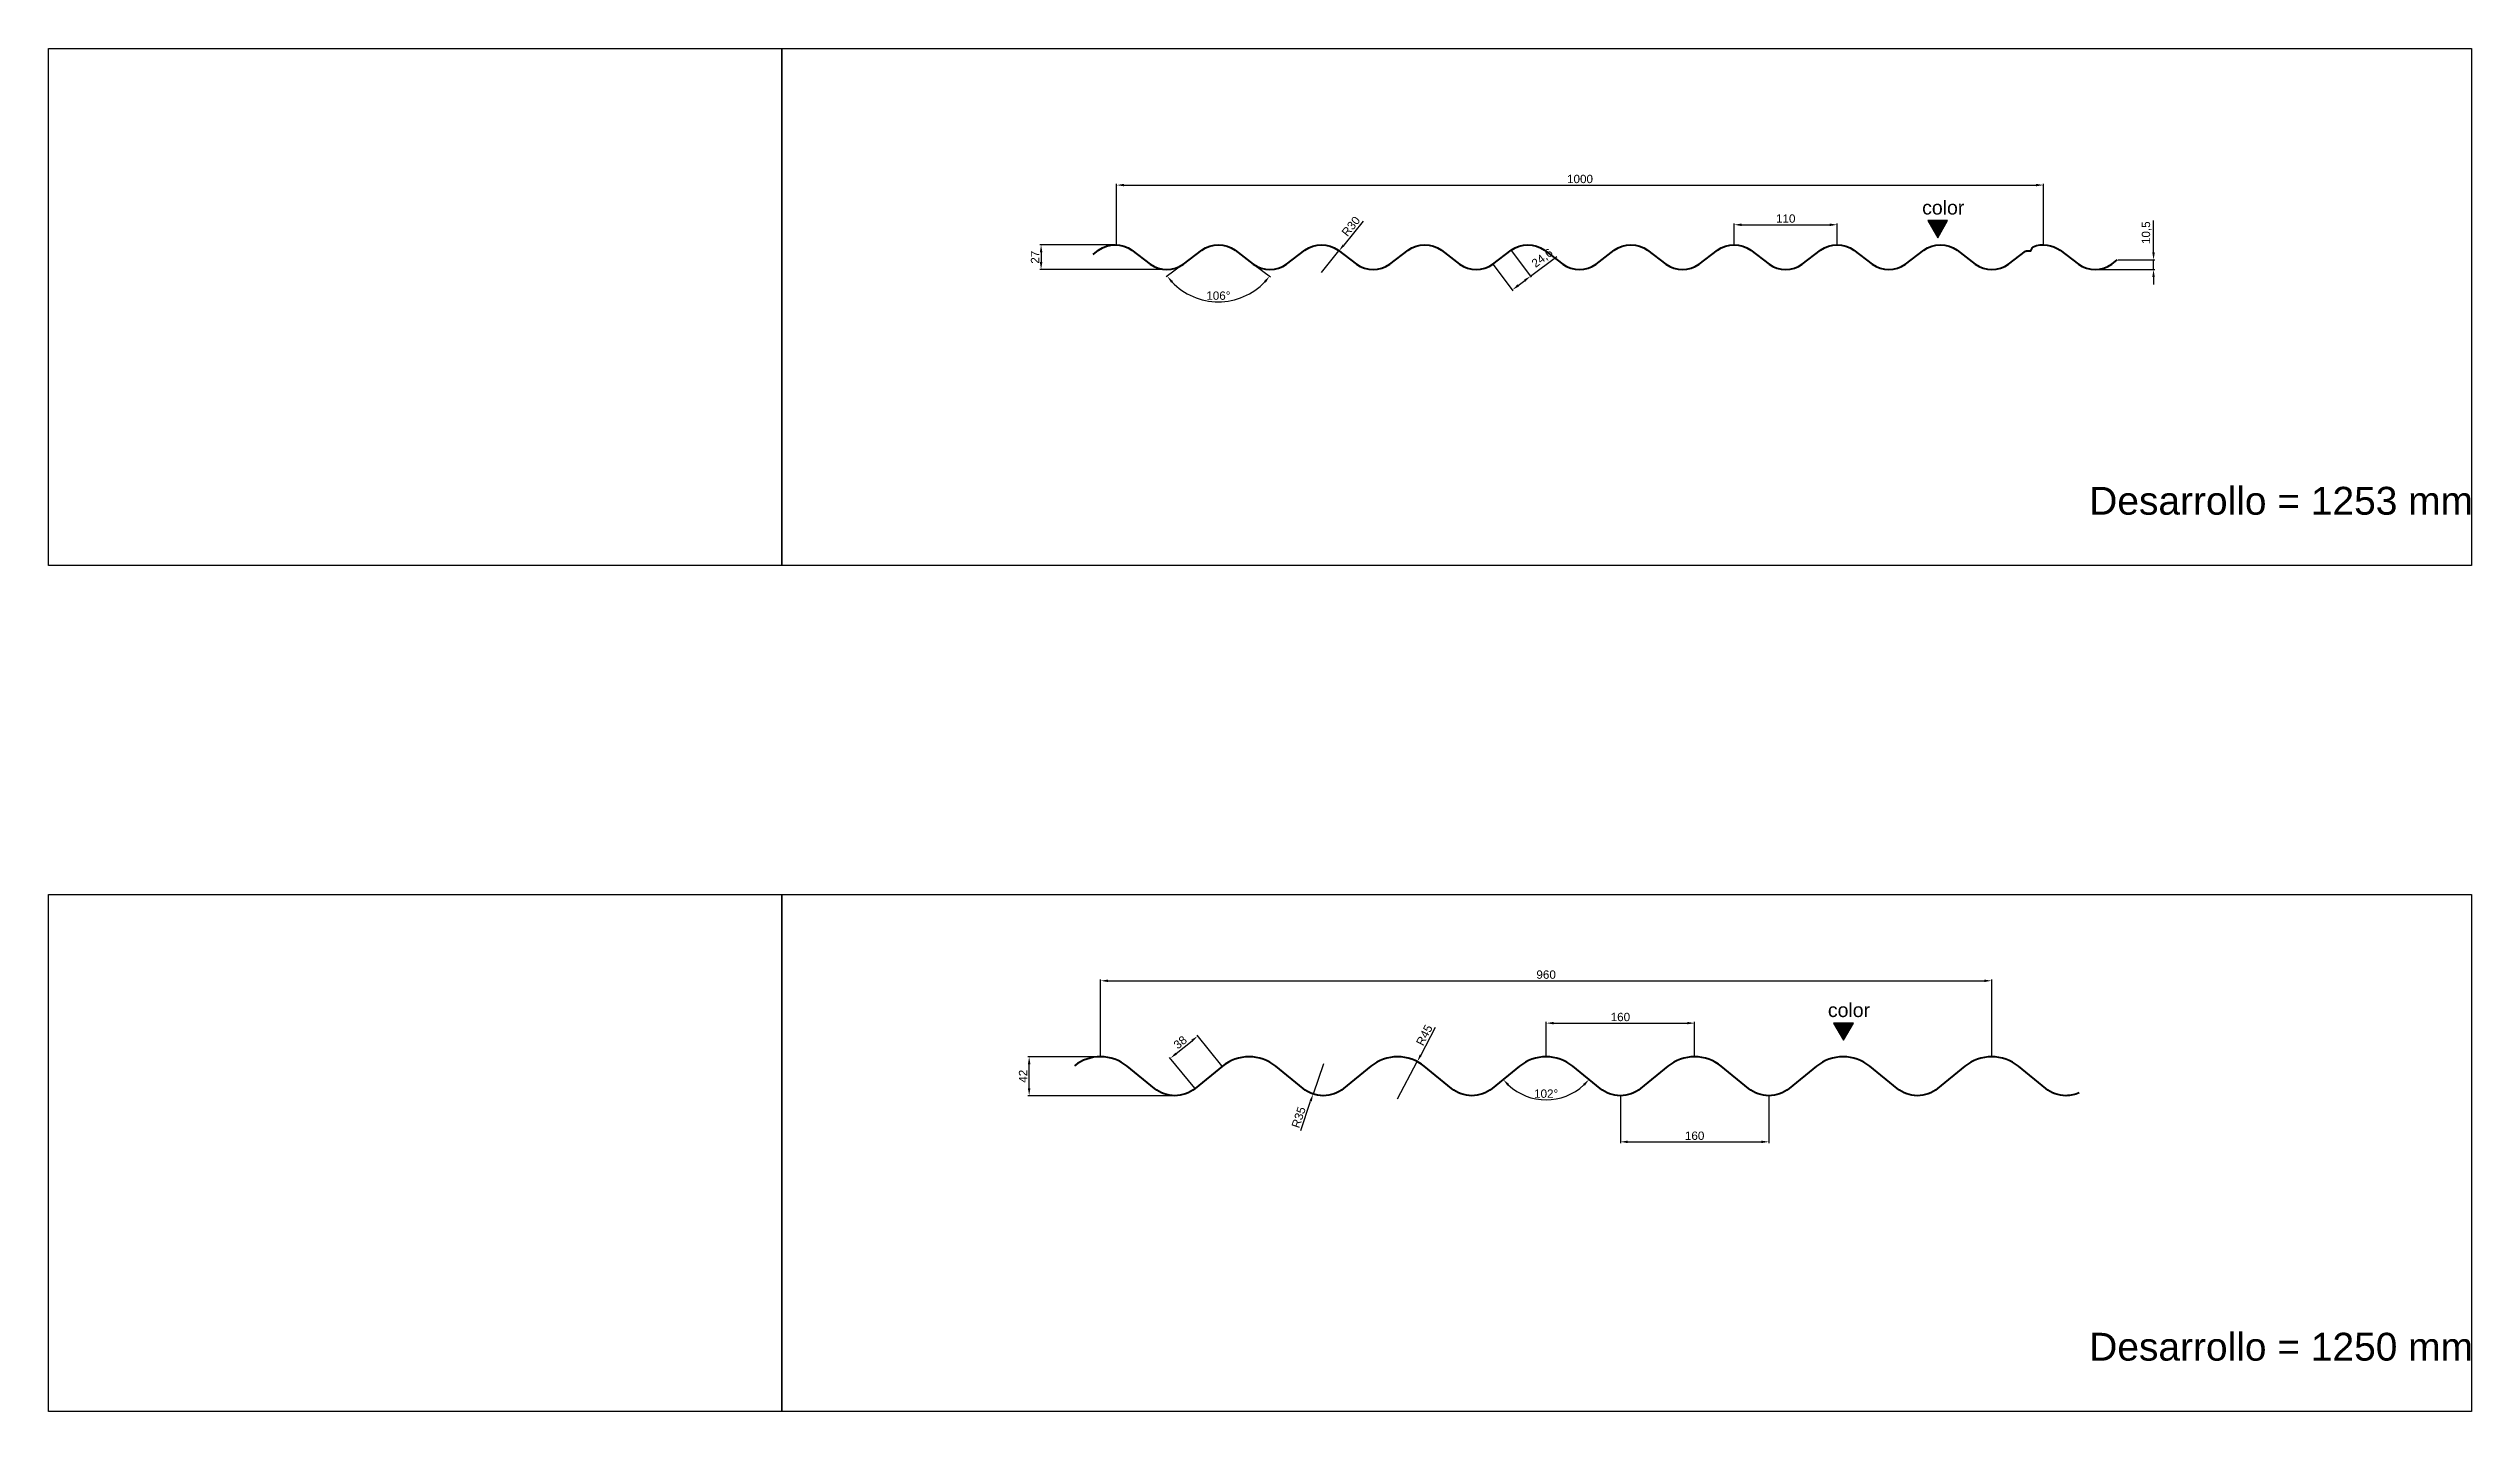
# Model space of a CAD drawing. Header units: millimetres. Extents: x 4334 to 41995838936, y 18500 to 30334.
# Drawn here: x 4337 to 6947, y 21075 to 22545 of the extents above; entities that cross this region are included whole.
import ezdxf

# ---------------------------------------------------------------- set-up
doc = ezdxf.new("R2010")
doc.units = ezdxf.units.MM
doc.layers.add('ANOTACIONES', color=7, linetype='Continuous', plot=False)
doc.layers.add('COTAS1', color=7, linetype='Continuous', lineweight=0)
doc.layers.add('FIBRA NEUTRA', color=1, linetype='Continuous', lineweight=40)
doc.layers.add('RECUADROS', color=253, linetype='Continuous')
doc.styles.get("Standard").update_dxf_attribs({"font": 'arial.ttf'})
doc.dimstyles.new('ISO-25', dxfattribs={"dimtxt": 9, "dimasz": 8, "dimexe": 1.25, "dimexo": 0.625, "dimgap": 2, "dimtad": 1, "dimdec": 1, "dimtxsty": 'Standard', "dimcen": 2.5, "dimadec": 0, "dimazin": 0, "dimtfac": 1, "dimtdec": 1, "dimtmove": 0, "dimatfit": 3, "dimfxl": 1, "dimarcsym": 0})

msp = doc.modelspace()

# ---------------------------------------------------------------- texts
at = {"layer": 'ANOTACIONES', "char_height": 30, "attachment_point": 1}
for s, insert in [('Desarrollo = 1253 mm', (6535.41, 22072.18)), ('Desarrollo = 1250 mm', (6535.41, 21160.37))]:
    msp.add_mtext_dynamic_manual_height_columns(s, width=6765.1618, gutter_width=150, heights=[0], dxfattribs=dict(at, insert=insert))

# ---------------------------------------------------------------- blocks, each defined once
blk = doc.blocks.new('Color superior')
at = {"layer": 'ANOTACIONES'}
h = blk.add_hatch(color=256, dxfattribs=at)
h.dxf.hatch_style = 1
h.paths.add_polyline_path([(10.7, 18.6), (-10.7, 18.6), (0, 0)])
blk.add_lwpolyline([(0, 0), (10.7, 18.6), (-10.7, 18.6)], close=True, dxfattribs=at)
at = {"layer": 'ANOTACIONES', "insert": (-16.7, 40.1), "char_height": 15, "attachment_point": 1}
blk.add_mtext_dynamic_manual_height_columns('color', width=249.804, gutter_width=75, heights=[0], dxfattribs=at)
blk = doc.blocks.new('*D271')
at = {"layer": 'COTAS1', "color": 0, "lineweight": -2, "transparency": 16777216}
for p, q in [((5470.3, 21458.5), (5470.3, 21541)), ((5478.3, 21539.8), (6422.3, 21539.8)), ((6430.3, 21458.5), (6430.3, 21541))]:
    blk.add_line(p, q, dxfattribs=at)
at = {"layer": 'COTAS1', "color": 0, "transparency": 16777216}
for points in [[(5478.3, 21541.1), (5478.3, 21538.4), (5470.3, 21539.8)], [(6422.3, 21541.1), (6422.3, 21538.4), (6430.3, 21539.8)]]:
    blk.add_solid(points, dxfattribs=at)
at = {"layer": 'Defpoints', "color": 0, "transparency": 16777216}
for p in [(6430.3, 21539.8), (5470.3, 21457.9), (6430.3, 21457.9)]:
    blk.add_point(p, dxfattribs=at)
at = {"layer": 'COTAS1', "color": 0, "transparency": 16777216, "insert": (5950.3, 21546.4), "char_height": 9, "attachment_point": 5}
blk.add_mtext('960', dxfattribs=at)
blk = doc.blocks.new('*D86')
at = {"layer": 'COTAS1', "color": 0, "lineweight": -2, "transparency": 16777216}
for p, q in [((5830.9, 21489.4), (5815.2, 21459.7)), ((5790.3, 21412.4), (5811.5, 21452.7))]:
    blk.add_line(p, q, dxfattribs=at)
blk.add_arc((5790.3, 21412.4), 45.5, 60.6212, 89.213, dxfattribs=at)
at = {"layer": 'COTAS1', "color": 0, "transparency": 16777216}
blk.add_solid([(5814.1, 21460.4), (5816.4, 21459.1), (5811.5, 21452.7)], dxfattribs=at)
at = {"layer": 'Defpoints', "color": 0, "transparency": 16777216}
for p in [(5811.5, 21452.7), (5790.3, 21412.4)]:
    blk.add_point(p, dxfattribs=at)
at = {"layer": 'COTAS1', "color": 0, "transparency": 16777216, "insert": (5819.1, 21481.2), "char_height": 9, "attachment_point": 5, "rotation": 62.1952}
blk.add_mtext('R45', dxfattribs=at)
blk = doc.blocks.new('*D87')
at = {"layer": 'COTAS1', "color": 0, "lineweight": -2, "transparency": 16777216}
for p, q in [((5710.3, 21450.4), (5699.2, 21417.7)), ((5685.9, 21378.4), (5696.6, 21410.2))]:
    blk.add_line(p, q, dxfattribs=at)
blk.add_arc((5710.3, 21450.4), 34.5, 249.2194, 268.962, dxfattribs=at)
at = {"layer": 'COTAS1', "color": 0, "transparency": 16777216}
blk.add_solid([(5695.4, 21410.6), (5697.9, 21409.7), (5699.2, 21417.7)], dxfattribs=at)
at = {"layer": 'Defpoints', "color": 0, "transparency": 16777216}
for p in [(5710.3, 21450.4), (5699.2, 21417.7)]:
    blk.add_point(p, dxfattribs=at)
at = {"layer": 'COTAS1', "color": 0, "transparency": 16777216, "insert": (5683.7, 21392.6), "char_height": 9, "attachment_point": 5, "rotation": 71.2953}
blk.add_mtext('R35', dxfattribs=at)
blk = doc.blocks.new('*D272')
at = {"layer": 'COTAS1', "color": 0, "lineweight": -2, "transparency": 16777216}
for p, q in [((5950.3, 21458.5), (5950.3, 21495.4)), ((5958.3, 21494.1), (6102.3, 21494.1)), ((6110.3, 21458.5), (6110.3, 21495.4))]:
    blk.add_line(p, q, dxfattribs=at)
at = {"layer": 'COTAS1', "color": 0, "transparency": 16777216}
for points in [[(5958.3, 21495.5), (5958.3, 21492.8), (5950.3, 21494.1)], [(6102.3, 21495.5), (6102.3, 21492.8), (6110.3, 21494.1)]]:
    blk.add_solid(points, dxfattribs=at)
at = {"layer": 'Defpoints', "color": 0, "transparency": 16777216}
for p in [(6110.3, 21494.1), (5950.3, 21457.9), (6110.3, 21457.9)]:
    blk.add_point(p, dxfattribs=at)
at = {"layer": 'COTAS1', "color": 0, "transparency": 16777216, "insert": (6030.3, 21500.7), "char_height": 9, "attachment_point": 5}
blk.add_mtext('160', dxfattribs=at)
blk = doc.blocks.new('*D273')
at = {"layer": 'COTAS1', "color": 0, "lineweight": -2, "transparency": 16777216}
for p, q in [((6030.3, 21415.3), (6030.3, 21364.9)), ((6190.3, 21415.3), (6190.3, 21364.9)), ((6038.3, 21366.2), (6182.3, 21366.2))]:
    blk.add_line(p, q, dxfattribs=at)
at = {"layer": 'COTAS1', "color": 0, "transparency": 16777216}
for points in [[(6038.3, 21367.5), (6038.3, 21364.8), (6030.3, 21366.2)], [(6182.3, 21367.5), (6182.3, 21364.8), (6190.3, 21366.2)]]:
    blk.add_solid(points, dxfattribs=at)
at = {"layer": 'Defpoints', "color": 0, "transparency": 16777216}
for p in [(6030.3, 21415.9), (6190.3, 21415.9), (6190.3, 21366.2)]:
    blk.add_point(p, dxfattribs=at)
at = {"layer": 'COTAS1', "color": 0, "transparency": 16777216, "insert": (6110.3, 21372.7), "char_height": 9, "attachment_point": 5}
blk.add_mtext('160', dxfattribs=at)
blk = doc.blocks.new('*D274')
at = {"layer": 'COTAS1', "color": 0, "lineweight": -2, "transparency": 16777216}
for p, q in [((5469.7, 21457.9), (5392.1, 21457.9)), ((5393.4, 21423.9), (5393.4, 21449.9)), ((5549.7, 21415.9), (5392.1, 21415.9))]:
    blk.add_line(p, q, dxfattribs=at)
at = {"layer": 'COTAS1', "color": 0, "transparency": 16777216}
for points in [[(5392, 21449.9), (5394.7, 21449.9), (5393.4, 21457.9)], [(5392, 21423.9), (5394.7, 21423.9), (5393.4, 21415.9)]]:
    blk.add_solid(points, dxfattribs=at)
at = {"layer": 'Defpoints', "color": 0, "transparency": 16777216}
for p in [(5393.4, 21457.9), (5470.3, 21457.9), (5550.3, 21415.9)]:
    blk.add_point(p, dxfattribs=at)
at = {"layer": 'COTAS1', "color": 0, "transparency": 16777216, "insert": (5386.8, 21436.9), "char_height": 9, "attachment_point": 5, "rotation": 90}
blk.add_mtext('42', dxfattribs=at)
blk = doc.blocks.new('*D275')
at = {"layer": 'COTAS1', "color": 0, "lineweight": -2, "transparency": 16777216}
blk.add_arc((5950.3, 21471.1), 59.6, 226.8757, 313.1243, dxfattribs=at)
at = {"layer": 'COTAS1', "color": 0, "transparency": 16777216}
for points in [[(5908.5, 21426.7), (5910.5, 21428.5), (5904, 21433.4)], [(5990.1, 21428.5), (5992, 21426.7), (5996.5, 21433.4)]]:
    blk.add_solid(points, dxfattribs=at)
at = {"layer": 'Defpoints', "color": 0, "transparency": 16777216}
for p in [(5921.5, 21447.7), (5979, 21447.7), (5892.1, 21423.7), (5932.9, 21414.1), (6008.5, 21423.7)]:
    blk.add_point(p, dxfattribs=at)
at = {"layer": 'COTAS1', "color": 0, "transparency": 16777216, "insert": (5950.3, 21418.1), "char_height": 9, "attachment_point": 5}
blk.add_mtext('102°', dxfattribs=at)
blk = doc.blocks.new('*D276')
at = {"layer": 'COTAS1', "color": 0, "lineweight": -2, "transparency": 16777216}
for p, q in [((5551.7, 21461.3), (5568.8, 21475.2)), ((5601.1, 21448.2), (5574.2, 21481.2)), ((5571.7, 21424.2), (5544.7, 21457.2))]:
    blk.add_line(p, q, dxfattribs=at)
at = {"layer": 'COTAS1', "color": 0, "transparency": 16777216}
for points in [[(5550.9, 21462.3), (5552.6, 21460.3), (5545.5, 21456.3)], [(5567.9, 21476.2), (5569.6, 21474.2), (5575, 21480.3)]]:
    blk.add_solid(points, dxfattribs=at)
at = {"layer": 'Defpoints', "color": 0, "transparency": 16777216}
for p in [(5575, 21480.3), (5601.5, 21447.7), (5572.1, 21423.7)]:
    blk.add_point(p, dxfattribs=at)
at = {"layer": 'COTAS1', "color": 0, "transparency": 16777216, "insert": (5556.1, 21473.4), "char_height": 9, "attachment_point": 5, "rotation": 39.1846}
blk.add_mtext('38', dxfattribs=at)
blk = doc.blocks.new('*D267')
at = {"layer": 'COTAS1', "color": 0, "lineweight": -2, "transparency": 16777216}
for p, q in [((5487.5, 22333.7), (5487.5, 22398.7)), ((5495.5, 22397.4), (6478.1, 22397.4)), ((6486.1, 22333.7), (6486.1, 22398.7))]:
    blk.add_line(p, q, dxfattribs=at)
at = {"layer": 'COTAS1', "color": 0, "transparency": 16777216}
for points in [[(5495.5, 22398.8), (5495.5, 22396.1), (5487.5, 22397.4)], [(6478.1, 22398.8), (6478.1, 22396.1), (6486.1, 22397.4)]]:
    blk.add_solid(points, dxfattribs=at)
at = {"layer": 'Defpoints', "color": 0, "transparency": 16777216}
for p in [(6486.1, 22397.4), (5487.5, 22333.1), (6486.1, 22333.1)]:
    blk.add_point(p, dxfattribs=at)
at = {"layer": 'COTAS1', "color": 0, "transparency": 16777216, "insert": (5986.8, 22404), "char_height": 9, "attachment_point": 5}
blk.add_mtext('1000', dxfattribs=at)
blk = doc.blocks.new('*D83')
at = {"layer": 'COTAS1', "color": 0, "lineweight": -2, "transparency": 16777216}
for p, q in [((6152.8, 22333.7), (6152.8, 22355.9)), ((6160.8, 22354.7), (6255.9, 22354.7)), ((6263.9, 22333.7), (6263.9, 22355.9))]:
    blk.add_line(p, q, dxfattribs=at)
at = {"layer": 'COTAS1', "color": 0, "transparency": 16777216}
for points in [[(6160.8, 22356), (6160.8, 22353.3), (6152.8, 22354.7)], [(6255.9, 22356), (6255.9, 22353.3), (6263.9, 22354.7)]]:
    blk.add_solid(points, dxfattribs=at)
at = {"layer": 'Defpoints', "color": 0, "transparency": 16777216}
for p in [(6263.9, 22354.7), (6152.8, 22333.1), (6263.9, 22333.1)]:
    blk.add_point(p, dxfattribs=at)
at = {"layer": 'COTAS1', "color": 0, "transparency": 16777216, "insert": (6208.4, 22361.3), "char_height": 9, "attachment_point": 5}
blk.add_mtext('110', dxfattribs=at)
blk = doc.blocks.new('*D268')
at = {"layer": 'COTAS1', "color": 0, "lineweight": -2, "transparency": 16777216}
for p, q in [((6604.7, 22324.8), (6604.7, 22359.4)), ((6542.3, 22306.4), (6605.9, 22306.4)), ((6566.2, 22316.8), (6605.9, 22316.8)), ((6604.7, 22306.4), (6604.7, 22316.8)), ((6604.7, 22298.4), (6604.7, 22290.4))]:
    blk.add_line(p, q, dxfattribs=at)
at = {"layer": 'COTAS1', "color": 0, "transparency": 16777216}
for points in [[(6603.3, 22324.8), (6606, 22324.8), (6604.7, 22316.8)], [(6603.3, 22298.4), (6606, 22298.4), (6604.7, 22306.4)]]:
    blk.add_solid(points, dxfattribs=at)
at = {"layer": 'Defpoints', "color": 0, "transparency": 16777216}
for p in [(6541.7, 22306.4), (6565.6, 22316.8), (6604.7, 22316.8)]:
    blk.add_point(p, dxfattribs=at)
at = {"layer": 'COTAS1', "color": 0, "transparency": 16777216, "insert": (6597.3, 22346.1), "char_height": 9, "attachment_point": 5, "rotation": 90}
blk.add_mtext('10,5', dxfattribs=at)
blk = doc.blocks.new('*D84')
at = {"layer": 'COTAS1', "color": 0, "lineweight": -2, "transparency": 16777216}
for p, q in [((5485.5, 22333.1), (5405, 22333.1)), ((5406.2, 22325.1), (5406.2, 22314.4)), ((5541.1, 22306.4), (5405, 22306.4))]:
    blk.add_line(p, q, dxfattribs=at)
at = {"layer": 'COTAS1', "color": 0, "transparency": 16777216}
for points in [[(5404.9, 22325.1), (5407.6, 22325.1), (5406.2, 22333.1)], [(5404.9, 22314.4), (5407.6, 22314.4), (5406.2, 22306.4)]]:
    blk.add_solid(points, dxfattribs=at)
at = {"layer": 'Defpoints', "color": 0, "transparency": 16777216}
for p in [(5486.1, 22333.1), (5406.2, 22306.4), (5541.7, 22306.4)]:
    blk.add_point(p, dxfattribs=at)
at = {"layer": 'COTAS1', "color": 0, "transparency": 16777216, "insert": (5399.7, 22319.7), "char_height": 9, "attachment_point": 5, "rotation": 90}
blk.add_mtext('27', dxfattribs=at)
blk = doc.blocks.new('*D85')
at = {"layer": 'COTAS1', "color": 0, "lineweight": -2, "transparency": 16777216}
for p, q in [((5753.2, 22358.7), (5732.2, 22332.7)), ((5708.4, 22303.2), (5727.1, 22326.5))]:
    blk.add_line(p, q, dxfattribs=at)
blk.add_arc((5708.4, 22303.2), 29.9, 48.6763, 51.8926, dxfattribs=at)
at = {"layer": 'COTAS1', "color": 0, "transparency": 16777216}
blk.add_solid([(5731.1, 22333.5), (5733.2, 22331.9), (5727.1, 22326.5)], dxfattribs=at)
at = {"layer": 'Defpoints', "color": 0, "transparency": 16777216}
for p in [(5727.1, 22326.5), (5708.4, 22303.2)]:
    blk.add_point(p, dxfattribs=at)
at = {"layer": 'COTAS1', "color": 0, "transparency": 16777216, "insert": (5740, 22353), "char_height": 9, "attachment_point": 5, "rotation": 51.0736}
blk.add_mtext('R30', dxfattribs=at)
blk = doc.blocks.new('*D269')
at = {"layer": 'COTAS1', "color": 0, "lineweight": -2, "transparency": 16777216}
for p, q in [((5913, 22326.6), (5934.3, 22298.3)), ((5933.5, 22299.3), (5962, 22320.6)), ((5893.3, 22311.9), (5914.6, 22283.5)), ((5920.3, 22289.3), (5927.2, 22294.5))]:
    blk.add_line(p, q, dxfattribs=at)
at = {"layer": 'COTAS1', "color": 0, "transparency": 16777216}
for points in [[(5926.4, 22295.5), (5928, 22293.4), (5933.5, 22299.3)], [(5919.5, 22290.4), (5921.1, 22288.2), (5913.9, 22284.5)]]:
    blk.add_solid(points, dxfattribs=at)
at = {"layer": 'Defpoints', "color": 0, "transparency": 16777216}
for p in [(5912.6, 22327.1), (5893, 22312.4), (5933.5, 22299.3)]:
    blk.add_point(p, dxfattribs=at)
at = {"layer": 'COTAS1', "color": 0, "transparency": 16777216, "insert": (5946.5, 22318.3), "char_height": 9, "attachment_point": 5, "rotation": 36.9088}
blk.add_mtext('24,6', dxfattribs=at)
blk = doc.blocks.new('*D270')
at = {"layer": 'COTAS1', "color": 0, "lineweight": -2, "transparency": 16777216}
for p, q in [((5559.1, 22312), (5541.1, 22298.4)), ((5635.4, 22312), (5653.4, 22298.4))]:
    blk.add_line(p, q, dxfattribs=at)
blk.add_arc((5597.2, 22340.6), 69, 223.5557, 316.4443, dxfattribs=at)
at = {"layer": 'COTAS1', "color": 0, "transparency": 16777216}
for points in [[(5546.2, 22292.2), (5548.3, 22293.9), (5542.1, 22299.2)], [(5646.2, 22293.9), (5648.3, 22292.2), (5652.4, 22299.2)]]:
    blk.add_solid(points, dxfattribs=at)
at = {"layer": 'Defpoints', "color": 0, "transparency": 16777216}
for p in [(5579.3, 22327.1), (5615.2, 22327.1), (5559.6, 22312.4), (5634.9, 22312.4), (5576.3, 22274.9)]:
    blk.add_point(p, dxfattribs=at)
at = {"layer": 'COTAS1', "color": 0, "transparency": 16777216, "insert": (5597.2, 22278.2), "char_height": 9, "attachment_point": 5, "rotation": 0}
blk.add_mtext('106°', dxfattribs=at)

# ---------------------------------------------------------------- dimensions: what is measured, and where the dimension line sits
at = {"layer": 'COTAS1'}
for base, p1, p2, text, picture, middle in [((6486.11, 22397.43), (5487.51, 22333.09), (6486.11, 22333.1), '1000', '*D267', (5986.81, 22404.03)), ((6263.91, 22354.66), (6152.8, 22333.11), (6263.91, 22333.11), '110', '*D83', (6208.35, 22361.25))]:
    dim = msp.add_linear_dim(base=base, p1=p1, p2=p2, text=text, dimstyle='ISO-25', dxfattribs=at)
    dim.commit()
    dim.dimension.update_dxf_attribs({"geometry": picture, "text_midpoint": middle})
for center, mpoint, text, picture, middle in [((5708.35, 22303.24), (5727.12, 22326.48), 'R30', '*D85', (5740.05, 22352.98)), ((5790.28, 21412.42), (5811.5, 21452.66), 'R45', '*D86', (5819.11, 21481.19)), ((5710.28, 21450.42), (5699.21, 21417.74), 'R35', '*D87', (5683.73, 21392.59))]:
    dim = msp.add_radius_dim(center=center, mpoint=mpoint, text=text, dimstyle='ISO-25', dxfattribs=at)
    dim.commit()
    dim.dimension.update_dxf_attribs({"geometry": picture, "text_midpoint": middle})
for base, p1, p2, picture, middle in [((6604.66, 22316.84), (6541.69, 22306.36), (6565.6, 22316.84), '*D268', (6597.25, 22346.14)), ((5393.36, 21457.92), (5550.28, 21415.92), (5470.28, 21457.92), '*D274', (5386.85, 21436.92))]:
    dim = msp.add_linear_dim(base=base, p1=p1, p2=p2, angle=90, dimstyle='ISO-25', dxfattribs=at)
    dim.commit()
    dim.dimension.update_dxf_attribs({"geometry": picture, "text_midpoint": middle})
dim = msp.add_linear_dim(base=(5406.22, 22306.36), p1=(5486.1, 22333.12), p2=(5541.69, 22306.36), angle=90, text='27', dimstyle='ISO-25', dxfattribs=at)
dim.commit()
dim.dimension.update_dxf_attribs({"geometry": '*D84', "text_midpoint": (5399.7, 22319.74)})
for base, line1, line2, picture, middle in [((5576.27, 22274.87), ((5615.18, 22327.13), (5634.86, 22312.35)), ((5559.63, 22312.35), (5579.3, 22327.13)), '*D270', (5597.24, 22278.2)), ((5932.9, 21414.06), ((6008.48, 21423.67), (5979.02, 21447.68)), ((5921.53, 21447.68), (5892.07, 21423.67)), '*D275', (5950.28, 21418.07))]:
    dim = msp.add_angular_dim_2l(base=base, line1=line1, line2=line2, dimstyle='ISO-25', dxfattribs=at)
    dim.commit()
    dim.dimension.update_dxf_attribs({"geometry": picture, "text_midpoint": middle})
for p1, p2, distance, picture, middle in [((5892.96, 22312.35), (5912.63, 22327.13), -34.83, '*D269', (5946.5, 22318.27)), ((5572.07, 21423.67), (5601.53, 21447.68), 42.04, '*D276', (5556.07, 21473.38))]:
    dim = msp.add_aligned_dim(p1=p1, p2=p2, distance=distance, dimstyle='ISO-25', dxfattribs=at)
    dim.commit()
    dim.dimension.update_dxf_attribs({"geometry": picture, "text_midpoint": middle})
for base, p1, p2, picture, middle in [((6430.28, 21539.76), (5470.28, 21457.92), (6430.28, 21457.92), '*D271', (5950.28, 21546.36)), ((6110.28, 21494.12), (5950.28, 21457.92), (6110.28, 21457.92), '*D272', (6030.28, 21500.72)), ((6190.28, 21366.15), (6030.28, 21415.92), (6190.28, 21415.92), '*D273', (6110.28, 21372.75))]:
    dim = msp.add_linear_dim(base=base, p1=p1, p2=p2, dimstyle='ISO-25', dxfattribs=at)
    dim.commit()
    dim.dimension.update_dxf_attribs({"geometry": picture, "text_midpoint": middle})

# ---------------------------------------------------------------- linework, layer by layer
at = {"layer": 'FIBRA NEUTRA'}
for points in [[(5462.24, 22322.65), (5468.2, 22327.14, -0.3337418), (5504.06, 22327.13), (5523.75, 22312.35, 0.3337102), (5559.63, 22312.35), (5579.3, 22327.13, -0.3337102), (5615.18, 22327.13), (5634.86, 22312.35, 0.3337105), (5670.74, 22312.35), (5690.41, 22327.13, -0.3337102), (5726.29, 22327.13), (5745.97, 22312.35, 0.3336422), (5781.84, 22312.35), (5801.52, 22327.13, -0.3337101), (5837.41, 22327.13), (5857.08, 22312.35, 0.3337102), (5892.96, 22312.35), (5912.63, 22327.13, -0.3337101), (5948.52, 22327.13), (5968.19, 22312.35, 0.3337105), (6004.07, 22312.35), (6023.74, 22327.13, -0.3337101), (6059.63, 22327.13), (6079.3, 22312.35, 0.3337098), (6115.18, 22312.35), (6134.86, 22327.13, -0.3337101), (6170.74, 22327.13), (6190.42, 22312.35, 0.3337777), (6226.29, 22312.35), (6245.97, 22327.13, -0.3337105), (6281.85, 22327.13), (6301.53, 22312.35, 0.333778), (6337.4, 22312.35), (6357.08, 22327.13, -0.3337101), (6392.96, 22327.13), (6412.64, 22312.35, 0.3337777), (6448.52, 22312.35), (6466.86, 22326.13, -0.1624507), (6467.69, 22326.41), (6471.61, 22326.41, 0.2915851), (6472.86, 22327.2), (6474.29, 22330.28, -0.1913118), (6475.03, 22330.97, -0.2609179), (6504.07, 22327.13), (6523.74, 22312.35, 0.3337102), (6559.63, 22312.35), (6565.6, 22316.84)], [(6524.53, 21419, -0.1069154), (6510.28, 21415.92, -0.1726606), (6488.48, 21423.67), (6459.02, 21447.68, 0.1726606), (6430.28, 21457.92, 0.1726606), (6401.53, 21447.68), (6372.07, 21423.67, -0.1726606), (6350.28, 21415.92, -0.1726606), (6328.48, 21423.67), (6299.02, 21447.68, 0.1726606), (6270.28, 21457.92, 0.1726606), (6241.53, 21447.68), (6212.07, 21423.67, -0.1726606), (6190.28, 21415.92, -0.1726606), (6168.48, 21423.67), (6139.02, 21447.68, 0.1726606), (6110.28, 21457.92, 0.1726606), (6081.53, 21447.68), (6052.07, 21423.67, -0.1726606), (6030.28, 21415.92, -0.1726606), (6008.48, 21423.67), (5979.02, 21447.68, 0.1726606), (5950.28, 21457.92, 0.1726606), (5921.53, 21447.68), (5892.07, 21423.67, -0.1726606), (5870.28, 21415.92, -0.1726606), (5848.48, 21423.67), (5819.02, 21447.68, 0.1726606), (5790.28, 21457.92, 0.1726606), (5761.53, 21447.68), (5732.07, 21423.67, -0.1726606), (5710.28, 21415.92, -0.1726606), (5688.48, 21423.67), (5659.02, 21447.68, 0.1726606), (5630.28, 21457.92, 0.1726606), (5601.53, 21447.68), (5572.07, 21423.67, -0.1726606), (5550.28, 21415.92, -0.1726606), (5528.48, 21423.67), (5499.02, 21447.68, 0.1726606), (5470.28, 21457.92, 0.1672874), (5442.27, 21448.28, 0.1672874)]]:
    msp.add_lwpolyline(points, format="xyb", dxfattribs=at)
at = {"layer": 'RECUADROS', "color": 0, "lineweight": 30}
for points in [[(4336.87, 22544.73), (5126.98, 22544.73), (5126.98, 21987.27), (4336.87, 21987.27)], [(5126.98, 22544.73), (6947.24, 22544.73), (6947.24, 21987.27), (5126.98, 21987.27)], [(4336.87, 21632.91), (5126.98, 21632.91), (5126.98, 21075.46), (4336.87, 21075.46)], [(5126.98, 21632.91), (6947.24, 21632.91), (6947.24, 21075.46), (5126.98, 21075.46)]]:
    msp.add_lwpolyline(points, close=True, dxfattribs=at)

# ---------------------------------------------------------------- block references
at = {"layer": 'ANOTACIONES'}
for p in [(6372.11, 22340.61), (6270.56, 21475.6)]:
    msp.add_blockref('Color superior', p, dxfattribs=at)

msp.set_redraw_order([(e.dxf.handle, doc.entitydb.next_handle()) for e in msp.query("TEXT MTEXT ATTDEF DIMENSION ARC_DIMENSION")])  # texts and dimensions are drawn at this point

doc.saveas('drawing.dxf')
